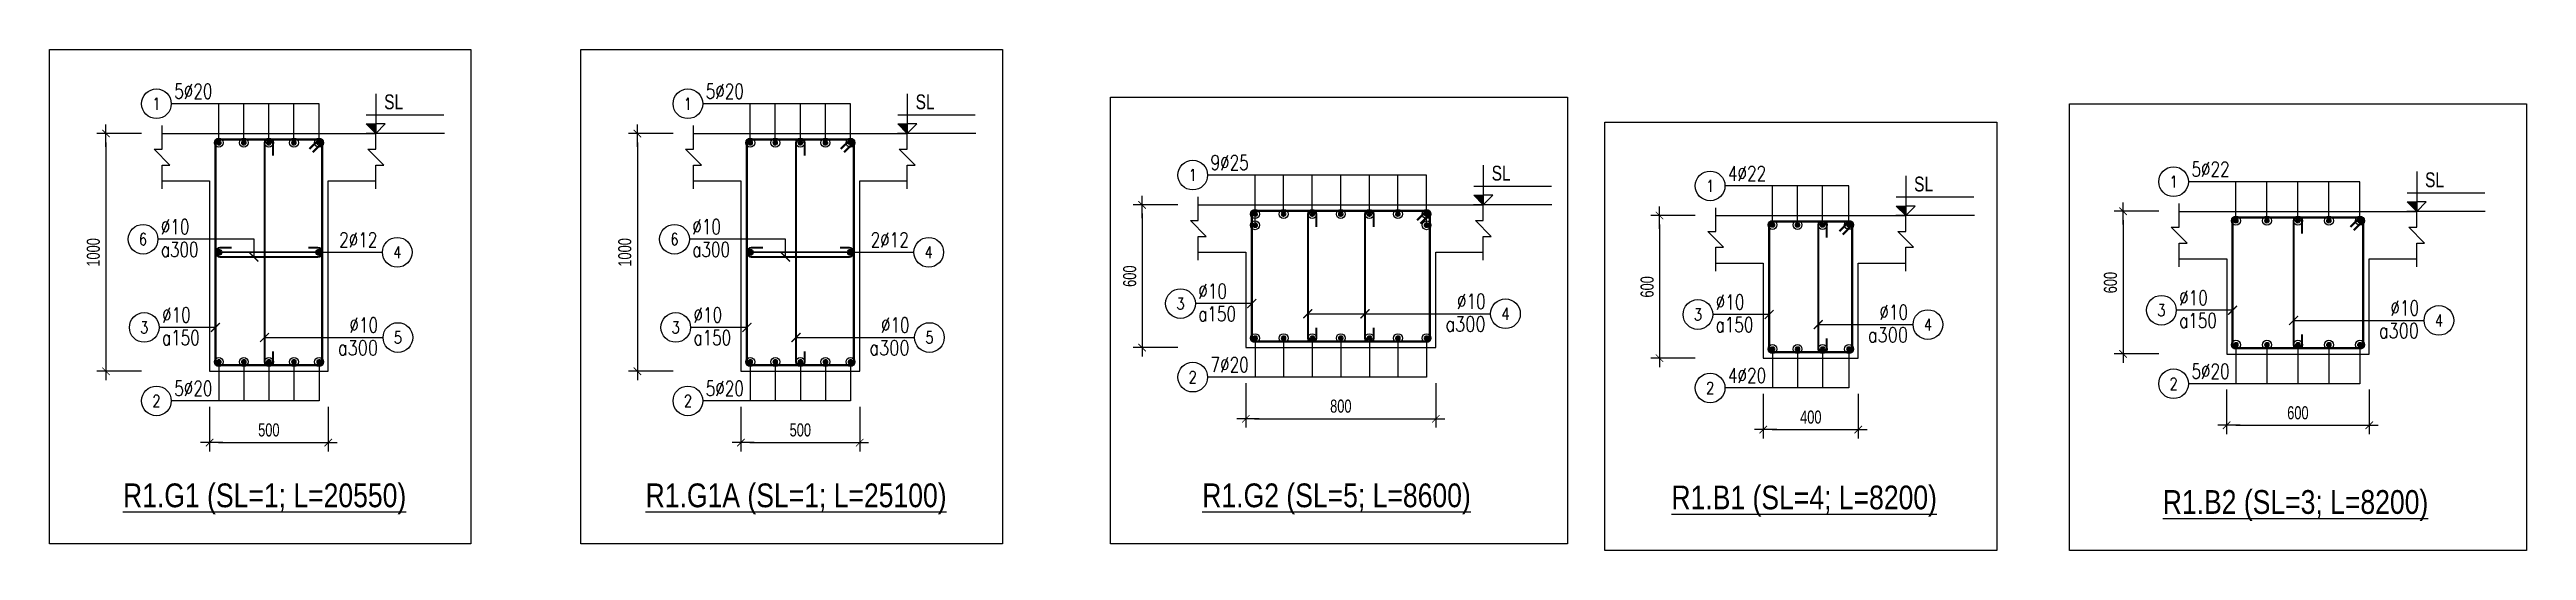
# Model space of a CAD drawing. Header units: millimetres. Extents: x -172050 to 1089997, y 452920 to 1051687.
# Drawn here: x 182321 to 192750, y 476603 to 478710 of the extents above; entities that cross this region are included whole.
import ezdxf
from ezdxf.enums import TextEntityAlignment as Align

# ---------------------------------------------------------------- set-up
doc = ezdxf.new("R2010")
doc.units = ezdxf.units.MM
doc.header["$MEASUREMENT"] = 0
doc.layers.get('Defpoints').update_dxf_attribs({"color": 151, "lineweight": 9})
for name, color, linetype, lineweight in [('NDC_S_ANNO', 7, 'Continuous', 20), ('NDC_S_CONTINUOUS', 3, 'Continuous', 20), ('NDC_S_DIM', 1, 'Continuous', 15), ('NDC_S_REBAR', 4, 'Continuous', 35), ('NDC_S_STIRRUP', 4, 'Continuous', 40), ('NDC_S_TEXT SYMBOL', 7, 'Continuous', 20), ('NDC_S_THIN LINE', 8, 'Continuous', 9), ('NDC_S_VN TEXT', 7, 'Continuous', 20)]:
    doc.layers.add(name, color=color, linetype=linetype, lineweight=lineweight)
doc.styles.add('ARIAL', font='arial.ttf', dxfattribs={"width": 0.8})
doc.styles.add('NDC_ANNO', font='', dxfattribs={"width": 0.8})
doc.styles.add('NDC_DIM', font='', dxfattribs={"width": 0.75})
doc.styles.add('NDC_EN TXT', font='romans.shx', dxfattribs={"width": 0.8})
doc.styles.get('NDC_ANNO').set_extended_font_data('Dotum')
doc.styles.get('NDC_DIM').set_extended_font_data('Dotum')
doc.dimstyles.new('NDC_dim_25', dxfattribs={"dimscale": 25, "dimtxt": 2.2, "dimasz": 1.5, "dimexe": 1.5, "dimexo": 2.5, "dimgap": 1, "dimtad": 1, "dimdec": 0, "dimzin": 0, "dimdsep": 46, "dimtxsty": 'NDC_DIM', "dimblk": 'DIMMARK', "dimcen": 0.09, "dimdle": 1.2, "dimclrd": 1, "dimclre": 1, "dimclrt": 3, "dimadec": 0, "dimazin": 0, "dimtfac": 1, "dimtdec": 0, "dimtix": 1, "dimtofl": 0, "dimtmove": 0, "dimatfit": 3, "dimfxl": 6, "dimfxlon": 1, "dimtolj": 1, "dimtzin": 0, "dimarcsym": 0})

msp = doc.modelspace()

# ---------------------------------------------------------------- blocks, each defined once
blk = doc.blocks.new('kata_block_TD')
at = {"color": 6, "linetype": 'ByBlock', "lineweight": -2, "style": 'ARIAL', "width": 0.8}
blk.add_attdef('SECTDET2', text='', height=5, dxfattribs=at).set_placement((0, 7.97), align=Align.CENTER)
at = {"color": 0, "linetype": 'ByBlock', "lineweight": -2, "style": 'ARIAL', "width": 0.8}
blk.add_attdef('SECTDET1', text='', height=5, dxfattribs=at).set_placement((0, 1.47), align=Align.CENTER)
at = {"color": 3, "lineweight": 25, "style": 'ARIAL', "width": 0.8}
blk.add_attdef('SSCALE', text='', height=2.5, dxfattribs=at).set_placement((0, -4), align=Align.CENTER)
blk = doc.blocks.new('kata_block_CT')
at = {"layer": 'NDC_S_ANNO'}
blk.add_hatch(color=3, dxfattribs=at).paths.add_polyline_path([(0, 1.6), (-1.61, 1.6), (0, 0)])
at = {"layer": 'NDC_S_ANNO', "ltscale": 50}
h = blk.add_hatch(dxfattribs=at)
h.set_pattern_fill('ANSI31', color=256, scale=1.406251, style=0)
h.set_pattern_definition([(45, (0, 5e-12), (-3.157, 3.157), [])])
h.paths.add_polyline_path([(0, 1.6), (0, 0), (1.61, 1.6)])
for p, q in [((11.56, 0), (-1.64, 0)), ((-1.59, 3.14), (11.47, 3.14))]:
    blk.add_line(p, q, dxfattribs=at)
for points in [[(0, 6.69), (0, 0)], [(0, 0), (-1.61, 1.6), (0, 1.6)], [(0, 0), (1.61, 1.6), (0, 1.6)]]:
    blk.add_lwpolyline(points, dxfattribs=at)
at = {"layer": 'NDC_S_ANNO', "color": 8, "ltscale": 50}
blk.add_lwpolyline([(0, 0), (-1.61, 1.6), (0, 1.6)], dxfattribs=at)
at = {"layer": 'NDC_S_TEXT SYMBOL', "color": 3, "style": 'NDC_ANNO', "width": 0.8}
blk.add_attdef('CT', (1.41, 4.07), '', height=2.5, dxfattribs=at)
blk = doc.blocks.new('DIMMARK')
at = {"layer": 'NDC_S_DIM', "color": 1}
blk.add_line((-1.5, 0), (1, 0), dxfattribs=at)
at = {"layer": 'NDC_S_DIM', "color": 2, "const_width": 0.1}
blk.add_lwpolyline([(-0.42, -0.42), (0.42, 0.42)], dxfattribs=at)
blk = doc.blocks.new('*D895')
at = {"layer": 'Defpoints', "color": 0, "transparency": 16777216}
for p in [(187358, 477457), (188158, 477457), (188158, 477157)]:
    blk.add_point(p, dxfattribs=at)
at = {"layer": 'NDC_S_DIM', "color": 1, "lineweight": -2, "transparency": 16777216}
for p, q in [((187358, 477307), (187358, 477120)), ((188158, 477307), (188158, 477120)), ((187395, 477157), (188120, 477157))]:
    blk.add_line(p, q, dxfattribs=at)
at = {"layer": 'NDC_S_DIM', "color": 1, "lineweight": -2, "transparency": 16777216, "xscale": 37.5, "yscale": 37.5, "zscale": 37.5, "rotation": 180}
blk.add_blockref('DIMMARK', (187358, 477157), dxfattribs=at)
at = {"layer": 'NDC_S_DIM', "color": 1, "lineweight": -2, "transparency": 16777216, "xscale": 37.5, "yscale": 37.5, "zscale": 37.5}
blk.add_blockref('DIMMARK', (188158, 477157), dxfattribs=at)
at = {"layer": 'NDC_S_DIM', "color": 3, "transparency": 16777216, "insert": (187758, 477210), "char_height": 55, "attachment_point": 5, "style": 'NDC_DIM'}
blk.add_mtext('\\A1;800', dxfattribs=at)
blk = doc.blocks.new('*D896')
at = {"layer": 'Defpoints', "color": 0, "transparency": 16777216}
for p in [(187502, 478057), (186921, 477457), (187502, 477457)]:
    blk.add_point(p, dxfattribs=at)
at = {"layer": 'NDC_S_DIM', "color": 1, "lineweight": -2, "transparency": 16777216}
for p, q in [((187071, 478057), (186884, 478057)), ((186921, 478020), (186921, 477495)), ((187071, 477457), (186884, 477457))]:
    blk.add_line(p, q, dxfattribs=at)
at = {"layer": 'NDC_S_DIM', "color": 1, "lineweight": -2, "transparency": 16777216, "xscale": 37.5, "yscale": 37.5, "zscale": 37.5}
for p, rotation in [((186921, 478057), 90), ((186921, 477457), 270)]:
    blk.add_blockref('DIMMARK', p, dxfattribs=dict(at, rotation=rotation))
at = {"layer": 'NDC_S_DIM', "color": 3, "transparency": 16777216, "insert": (186869, 477757), "char_height": 55, "attachment_point": 5, "rotation": 90, "style": 'NDC_DIM'}
blk.add_mtext('\\A1;600', dxfattribs=at)
blk = doc.blocks.new('kata_block_THEP')
at = {"layer": 'NDC_S_REBAR', "color": 0}
for p, q in [((-0.5, 0), (0.5, 0)), ((-0.35, 0.35), (0.35, -0.35)), ((0.35, 0.35), (-0.35, -0.35)), ((0, 0.5), (0, -0.5))]:
    blk.add_line(p, q, dxfattribs=at)
at = {"layer": 'NDC_S_REBAR', "color": 0, "const_width": 0.0833}
blk.add_lwpolyline([(-0.5, 0, 1), (0.5, 0, 1), (-0.5, 0, 1)], format="xyb", dxfattribs=at)
blk = doc.blocks.new('*D897')
at = {"layer": 'Defpoints', "color": 0, "transparency": 16777216}
for p in [(189606, 478012), (189100, 477412), (189606, 477412)]:
    blk.add_point(p, dxfattribs=at)
at = {"layer": 'NDC_S_DIM', "color": 1, "lineweight": -2, "transparency": 16777216}
for p, q in [((189250, 478012), (189063, 478012)), ((189100, 477974), (189100, 477449)), ((189250, 477412), (189063, 477412))]:
    blk.add_line(p, q, dxfattribs=at)
at = {"layer": 'NDC_S_DIM', "color": 1, "lineweight": -2, "transparency": 16777216, "xscale": 37.5, "yscale": 37.5, "zscale": 37.5}
for p, rotation in [((189100, 478012), 90), ((189100, 477412), 270)]:
    blk.add_blockref('DIMMARK', p, dxfattribs=dict(at, rotation=rotation))
at = {"layer": 'NDC_S_DIM', "color": 3, "transparency": 16777216, "insert": (189048, 477712), "char_height": 55, "attachment_point": 5, "rotation": 90, "style": 'NDC_DIM'}
blk.add_mtext('\\A1;600', dxfattribs=at)
blk = doc.blocks.new('*D898')
at = {"layer": 'Defpoints', "color": 0, "transparency": 16777216}
for p in [(189537, 477412), (189937, 477412), (189937, 477112)]:
    blk.add_point(p, dxfattribs=at)
at = {"layer": 'NDC_S_DIM', "color": 1, "lineweight": -2, "transparency": 16777216}
for p, q in [((189537, 477262), (189537, 477074)), ((189937, 477262), (189937, 477074)), ((189574, 477112), (189899, 477112))]:
    blk.add_line(p, q, dxfattribs=at)
at = {"layer": 'NDC_S_DIM', "color": 1, "lineweight": -2, "transparency": 16777216, "xscale": 37.5, "yscale": 37.5, "zscale": 37.5, "rotation": 180}
blk.add_blockref('DIMMARK', (189537, 477112), dxfattribs=at)
at = {"layer": 'NDC_S_DIM', "color": 1, "lineweight": -2, "transparency": 16777216, "xscale": 37.5, "yscale": 37.5, "zscale": 37.5}
blk.add_blockref('DIMMARK', (189937, 477112), dxfattribs=at)
at = {"layer": 'NDC_S_DIM', "color": 3, "transparency": 16777216, "insert": (189737, 477164), "char_height": 55, "attachment_point": 5, "style": 'NDC_DIM'}
blk.add_mtext('\\A1;400', dxfattribs=at)
blk = doc.blocks.new('*D899')
at = {"layer": 'Defpoints', "color": 0, "transparency": 16777216}
for p in [(185232, 477357), (185732, 477357), (185732, 477057)]:
    blk.add_point(p, dxfattribs=at)
at = {"layer": 'NDC_S_DIM', "color": 1, "lineweight": -2, "transparency": 16777216}
for p, q in [((185232, 477207), (185232, 477020)), ((185732, 477207), (185732, 477020)), ((185270, 477057), (185695, 477057))]:
    blk.add_line(p, q, dxfattribs=at)
at = {"layer": 'NDC_S_DIM', "color": 1, "lineweight": -2, "transparency": 16777216, "xscale": 37.5, "yscale": 37.5, "zscale": 37.5, "rotation": 180}
blk.add_blockref('DIMMARK', (185232, 477057), dxfattribs=at)
at = {"layer": 'NDC_S_DIM', "color": 1, "lineweight": -2, "transparency": 16777216, "xscale": 37.5, "yscale": 37.5, "zscale": 37.5}
blk.add_blockref('DIMMARK', (185732, 477057), dxfattribs=at)
at = {"layer": 'NDC_S_DIM', "color": 3, "transparency": 16777216, "insert": (185482, 477110), "char_height": 55, "attachment_point": 5, "style": 'NDC_DIM'}
blk.add_mtext('\\A1;500', dxfattribs=at)
blk = doc.blocks.new('*D900')
at = {"layer": 'Defpoints', "color": 0, "transparency": 16777216}
for p in [(185302, 478357), (184796, 477357), (185302, 477357)]:
    blk.add_point(p, dxfattribs=at)
at = {"layer": 'NDC_S_DIM', "color": 1, "lineweight": -2, "transparency": 16777216}
for p, q in [((184946, 478357), (184758, 478357)), ((184796, 478320), (184796, 477395)), ((184946, 477357), (184758, 477357))]:
    blk.add_line(p, q, dxfattribs=at)
at = {"layer": 'NDC_S_DIM', "color": 1, "lineweight": -2, "transparency": 16777216, "xscale": 37.5, "yscale": 37.5, "zscale": 37.5}
for p, rotation in [((184796, 478357), 90), ((184796, 477357), 270)]:
    blk.add_blockref('DIMMARK', p, dxfattribs=dict(at, rotation=rotation))
at = {"layer": 'NDC_S_DIM', "color": 3, "transparency": 16777216, "insert": (184743, 477857), "char_height": 55, "attachment_point": 5, "rotation": 90, "style": 'NDC_DIM'}
blk.add_mtext('\\A1;1000', dxfattribs=at)
blk = doc.blocks.new('*U298')
blk.add_circle((-2.5, 0), 2.5)
at = {"layer": 'NDC_S_VN TEXT', "color": 7, "style": 'NDC_EN TXT', "width": 0.8}
blk.add_attdef('SH2', text='', height=2, dxfattribs=at).set_placement((-2.5, 0), align=Align.MIDDLE)
at = {"layer": 'NDC_S_VN TEXT', "color": 3, "style": 'NDC_EN TXT', "width": 0.75}
blk.add_attdef('DK1', (0.5, 0.85), '', height=2.5, dxfattribs=at)
blk = doc.blocks.new('*U296')
blk.add_circle((-2.5, 0), 2.5)
at = {"layer": 'NDC_S_VN TEXT', "color": 7, "style": 'NDC_EN TXT', "width": 0.8}
blk.add_attdef('SH2', text='', height=2, dxfattribs=at).set_placement((-2.5, 0), align=Align.MIDDLE)
at = {"layer": 'NDC_S_VN TEXT', "color": 3, "style": 'NDC_EN TXT', "width": 0.75}
for tag, p in [('DK1', (0.5, 0.85)), ('KC1', (0.5, -2.97))]:
    blk.add_attdef(tag, p, '', height=2.5, dxfattribs=at)
blk = doc.blocks.new('*U631')
blk.add_circle((2.5, 0), 2.5)
at = {"layer": 'NDC_S_VN TEXT', "color": 3, "style": 'NDC_EN TXT'}
for tag, width, p in [('DK2', 0.75, (-0.85, 0.85)), ('KC2', 0.8, (-0.85, -2.97))]:
    blk.add_attdef(tag, text='', height=2.5, dxfattribs=dict(at, width=width)).set_placement(p, align=Align.RIGHT)
at = {"layer": 'NDC_S_VN TEXT', "color": 7, "style": 'NDC_EN TXT', "width": 0.8}
blk.add_attdef('SH3', text='', height=2, dxfattribs=at).set_placement((2.5, 0), align=Align.MIDDLE)
blk = doc.blocks.new('*U297')
blk.add_circle((2.5, 0), 2.5)
at = {"layer": 'NDC_S_VN TEXT', "color": 3, "style": 'NDC_EN TXT', "width": 0.75}
blk.add_attdef('DK2', text='', height=2.5, dxfattribs=at).set_placement((-0.85, 0.85), align=Align.RIGHT)
at = {"layer": 'NDC_S_VN TEXT', "color": 7, "style": 'NDC_EN TXT', "width": 0.8}
blk.add_attdef('SH3', text='', height=2, dxfattribs=at).set_placement((2.5, 0), align=Align.MIDDLE)
blk = doc.blocks.new('*D901')
at = {"layer": 'Defpoints', "color": 0, "transparency": 16777216}
for p in [(182994, 477357), (183494, 477357), (183494, 477057)]:
    blk.add_point(p, dxfattribs=at)
at = {"layer": 'NDC_S_DIM', "color": 1, "lineweight": -2, "transparency": 16777216}
for p, q in [((182994, 477207), (182994, 477020)), ((183494, 477207), (183494, 477020)), ((183032, 477057), (183457, 477057))]:
    blk.add_line(p, q, dxfattribs=at)
at = {"layer": 'NDC_S_DIM', "color": 1, "lineweight": -2, "transparency": 16777216, "xscale": 37.5, "yscale": 37.5, "zscale": 37.5, "rotation": 180}
blk.add_blockref('DIMMARK', (182994, 477057), dxfattribs=at)
at = {"layer": 'NDC_S_DIM', "color": 1, "lineweight": -2, "transparency": 16777216, "xscale": 37.5, "yscale": 37.5, "zscale": 37.5}
blk.add_blockref('DIMMARK', (183494, 477057), dxfattribs=at)
at = {"layer": 'NDC_S_DIM', "color": 3, "transparency": 16777216, "insert": (183244, 477110), "char_height": 55, "attachment_point": 5, "style": 'NDC_DIM'}
blk.add_mtext('\\A1;500', dxfattribs=at)
blk = doc.blocks.new('*D902')
at = {"layer": 'Defpoints', "color": 0, "transparency": 16777216}
for p in [(183064, 478357), (182558, 477357), (183064, 477357)]:
    blk.add_point(p, dxfattribs=at)
at = {"layer": 'NDC_S_DIM', "color": 1, "lineweight": -2, "transparency": 16777216}
for p, q in [((182708, 478357), (182520, 478357)), ((182558, 478320), (182558, 477395)), ((182708, 477357), (182520, 477357))]:
    blk.add_line(p, q, dxfattribs=at)
at = {"layer": 'NDC_S_DIM', "color": 1, "lineweight": -2, "transparency": 16777216, "xscale": 37.5, "yscale": 37.5, "zscale": 37.5}
for p, rotation in [((182558, 478357), 90), ((182558, 477357), 270)]:
    blk.add_blockref('DIMMARK', p, dxfattribs=dict(at, rotation=rotation))
at = {"layer": 'NDC_S_DIM', "color": 3, "transparency": 16777216, "insert": (182505, 477857), "char_height": 55, "attachment_point": 5, "rotation": 90, "style": 'NDC_DIM'}
blk.add_mtext('\\A1;1000', dxfattribs=at)
blk = doc.blocks.new('*D1066')
at = {"layer": 'Defpoints', "color": 0, "transparency": 16777216}
for p in [(191488, 477430), (192088, 477430), (192088, 477130)]:
    blk.add_point(p, dxfattribs=at)
at = {"layer": 'NDC_S_DIM', "color": 1, "lineweight": -2, "transparency": 16777216}
for p, q in [((191488, 477280), (191488, 477092)), ((192088, 477280), (192088, 477092)), ((191526, 477130), (192051, 477130))]:
    blk.add_line(p, q, dxfattribs=at)
at = {"layer": 'NDC_S_DIM', "color": 1, "lineweight": -2, "transparency": 16777216, "xscale": 37.5, "yscale": 37.5, "zscale": 37.5, "rotation": 180}
blk.add_blockref('DIMMARK', (191488, 477130), dxfattribs=at)
at = {"layer": 'NDC_S_DIM', "color": 1, "lineweight": -2, "transparency": 16777216, "xscale": 37.5, "yscale": 37.5, "zscale": 37.5}
blk.add_blockref('DIMMARK', (192088, 477130), dxfattribs=at)
at = {"layer": 'NDC_S_DIM', "color": 3, "transparency": 16777216, "insert": (191788, 477182), "char_height": 55, "attachment_point": 5, "style": 'NDC_DIM'}
blk.add_mtext('\\A1;600', dxfattribs=at)
blk = doc.blocks.new('*D1067')
at = {"layer": 'Defpoints', "color": 0, "transparency": 16777216}
for p in [(191633, 478030), (191052, 477430), (191643, 477430)]:
    blk.add_point(p, dxfattribs=at)
at = {"layer": 'NDC_S_DIM', "color": 1, "lineweight": -2, "transparency": 16777216}
for p, q in [((191202, 478030), (191014, 478030)), ((191052, 477992), (191052, 477467)), ((191202, 477430), (191014, 477430))]:
    blk.add_line(p, q, dxfattribs=at)
at = {"layer": 'NDC_S_DIM', "color": 1, "lineweight": -2, "transparency": 16777216, "xscale": 37.5, "yscale": 37.5, "zscale": 37.5}
for p, rotation in [((191052, 478030), 90), ((191052, 477430), 270)]:
    blk.add_blockref('DIMMARK', p, dxfattribs=dict(at, rotation=rotation))
at = {"layer": 'NDC_S_DIM', "color": 3, "transparency": 16777216, "insert": (190999, 477730), "char_height": 55, "attachment_point": 5, "rotation": 90, "style": 'NDC_DIM'}
blk.add_mtext('\\A1;600', dxfattribs=at)

# ---------------------------------------------------------------- dimensions: what is measured, and where the dimension line sits
at = {"layer": 'NDC_S_DIM'}
for base, p1, p2, picture, middle in [((182557.9, 477357.4), (183063.9, 478357.4), (183063.9, 477357.4), '*D902', (182505.3, 477857.4)), ((184795.8, 477357.4), (185301.8, 478357.4), (185301.8, 477357.4), '*D900', (184743.2, 477857.4)), ((186921.4, 477457.4), (187502.4, 478057.4), (187502.4, 477457.4), '*D896', (186868.9, 477757.4)), ((189100.3, 477411.7), (189606.3, 478011.7), (189606.3, 477411.7), '*D897', (189047.8, 477711.7)), ((191051.9, 477429.5), (191632.9, 478029.5), (191643.1, 477429.5), '*D1067', (190999.4, 477729.5))]:
    dim = msp.add_linear_dim(base=base, p1=p1, p2=p2, angle=270, dimstyle='NDC_dim_25', dxfattribs=at)
    dim.commit()
    dim.dimension.update_dxf_attribs({"geometry": picture, "text_midpoint": middle})
for base, p1, p2, picture, middle in [((188157.8, 477157.4), (187357.8, 477457.4), (188157.8, 477457.4), '*D895', (187757.8, 477209.9)), ((189936.6, 477111.7), (189536.6, 477411.7), (189936.6, 477411.7), '*D898', (189736.6, 477164.3)), ((192088.2, 477129.5), (191488.2, 477429.5), (192088.2, 477429.5), '*D1066', (191788.2, 477182.1)), ((183494.2, 477057.4), (182994.2, 477357.4), (183494.2, 477357.4), '*D901', (183244.2, 477109.9)), ((185732.1, 477057.4), (185232.1, 477357.4), (185732.1, 477357.4), '*D899', (185482.1, 477109.9))]:
    dim = msp.add_linear_dim(base=base, p1=p1, p2=p2, dimstyle='NDC_dim_25', dxfattribs=at)
    dim.commit()
    dim.dimension.update_dxf_attribs({"geometry": picture, "text_midpoint": middle})

# ---------------------------------------------------------------- linework, layer by layer
at = {"layer": 'Defpoints'}
for points in [[(182320.5, 478710.2), (184094.7, 478710.2), (184094.7, 476631.4), (182320.5, 476631.4)], [(184558.4, 478710.2), (186332.6, 478710.2), (186332.6, 476631.4), (184558.4, 476631.4)], [(186788.2, 478510.2), (188712.4, 478510.2), (188712.4, 476631.4), (186788.2, 476631.4)], [(190826.3, 478482.3), (192750.5, 478482.3), (192750.5, 476603.5), (190826.3, 476603.5)], [(188869.2, 478404.2), (190520.7, 478404.2), (190520.7, 476603.5), (188869.2, 476603.5)]]:
    msp.add_lwpolyline(points, close=True, dxfattribs=at)
at = {"layer": 'NDC_S_CONTINUOUS'}
for points in [[(182794.2, 478357.4), (182994.2, 478357.4), (182994.2, 478357.4), (183494.2, 478357.4), (183494.2, 478357.4), (183694.2, 478357.4)], [(185032.1, 478357.4), (185232.1, 478357.4), (185232.1, 478357.4), (185732.1, 478357.4), (185732.1, 478357.4), (185932.1, 478357.4)], [(182794.2, 478157.4), (182994.2, 478157.4), (182994.2, 477357.4), (183494.2, 477357.4), (183494.2, 478157.4), (183694.2, 478157.4)], [(185032.1, 478157.4), (185232.1, 478157.4), (185232.1, 477357.4), (185732.1, 477357.4), (185732.1, 478157.4), (185932.1, 478157.4)], [(187157.8, 478057.4), (187357.8, 478057.4), (187357.8, 478057.4), (188157.8, 478057.4), (188157.8, 478057.4), (188357.8, 478057.4)], [(189336.6, 478011.7), (189536.6, 478011.7), (189536.6, 478011.7), (189936.6, 478011.7), (189936.6, 478011.7), (190136.6, 478011.7)], [(191288.2, 478029.5), (191488.2, 478029.5), (191488.2, 478029.5), (192088.2, 478029.5), (192088.2, 478029.5), (192288.2, 478029.5)], [(187157.8, 477857.4), (187357.8, 477857.4), (187357.8, 477457.4), (188157.8, 477457.4), (188157.8, 477857.4), (188357.8, 477857.4)], [(189336.6, 477811.7), (189536.6, 477811.7), (189536.6, 477411.7), (189936.6, 477411.7), (189936.6, 477811.7), (190136.6, 477811.7)], [(191288.2, 477829.5), (191488.2, 477829.5), (191488.2, 477429.5), (192088.2, 477429.5), (192088.2, 477829.5), (192288.2, 477829.5)]]:
    msp.add_lwpolyline(points, dxfattribs=at)
at = {"layer": 'NDC_S_REBAR'}
for points in [[(183262.6, 478265), (183262.6, 478314, 1), (183225.7, 478314), (183225.7, 477400.8, 1), (183262.6, 477400.8), (183262.6, 477440.1, -0.4142136)], [(185500.5, 478265), (185500.5, 478314, 1), (185463.7, 478314), (185463.7, 477400.8, 1), (185500.5, 477400.8), (185500.5, 477440.1, -0.4142136)], [(187655.9, 477965), (187655.9, 478014, 1), (187619, 478014), (187619, 477500.8, 1), (187655.9, 477500.8), (187655.9, 477540.1, -0.4142136)], [(187896.5, 477965), (187896.5, 478014, 1), (187859.7, 478014), (187859.7, 477500.8, 1), (187896.5, 477500.8), (187896.5, 477540.1, -0.4142136)], [(189805.1, 477919.4), (189805.1, 477968.3, 1), (189768.2, 477968.3), (189768.2, 477455.1, 1), (189805.1, 477455.1), (189805.1, 477494.4, -0.4142136)], [(191806.6, 477937.2), (191806.6, 477986.1, 1), (191769.8, 477986.1), (191769.8, 477472.9, 1), (191806.6, 477472.9), (191806.6, 477512.2, -0.4142136)], [(183086.5, 477875.8), (183037.6, 477875.8, 1), (183037.6, 477839), (183450.7, 477839, 1), (183450.7, 477875.8), (183411.5, 477875.8, -0.4142136)], [(185324.5, 477875.8), (185275.5, 477875.8, 1), (185275.5, 477839), (185688.7, 477839, 1), (185688.7, 477875.8), (185649.4, 477875.8, -0.4142136)]]:
    msp.add_lwpolyline(points, format="xyb", dxfattribs=at)
at = {"layer": 'NDC_S_STIRRUP'}
for points in [[(183415.2, 478292.4), (183455.2, 478332.4, -0.4142136), (183469.2, 478318.4), (183469.2, 477396.4, -0.4142136), (183455.2, 477382.4), (183033.2, 477382.4, -0.4142136), (183019.2, 477396.4), (183019.2, 478318.4, -0.4142136), (183033.2, 478332.4), (183455.2, 478332.4, -0.4142136), (183469.2, 478318.4), (183429.2, 478278.4)], [(185653.1, 478292.4), (185693.1, 478332.4, -0.4142136), (185707.1, 478318.4), (185707.1, 477396.4, -0.4142136), (185693.1, 477382.4), (185271.1, 477382.4, -0.4142136), (185257.1, 477396.4), (185257.1, 478318.4, -0.4142136), (185271.1, 478332.4), (185693.1, 478332.4, -0.4142136), (185707.1, 478318.4), (185667.1, 478278.4)], [(188078.8, 477992.4), (188118.8, 478032.4, -0.4142136), (188132.8, 478018.4), (188132.8, 477496.4, -0.4142136), (188118.8, 477482.4), (187396.8, 477482.4, -0.4142136), (187382.8, 477496.4), (187382.8, 478018.4, -0.4142136), (187396.8, 478032.4), (188118.8, 478032.4, -0.4142136), (188132.8, 478018.4), (188092.8, 477978.4)], [(189857.6, 477946.7), (189897.6, 477986.7, -0.4142136), (189911.6, 477972.7), (189911.6, 477450.7, -0.4142136), (189897.6, 477436.7), (189575.6, 477436.7, -0.4142136), (189561.6, 477450.7), (189561.6, 477972.7, -0.4142136), (189575.6, 477986.7), (189897.6, 477986.7, -0.4142136), (189911.6, 477972.7), (189871.6, 477932.7)], [(192009.2, 477964.5), (192049.2, 478004.5, -0.4142136), (192063.2, 477990.5), (192063.2, 477468.5, -0.4142136), (192049.2, 477454.5), (191527.2, 477454.5, -0.4142136), (191513.2, 477468.5), (191513.2, 477990.5, -0.4142136), (191527.2, 478004.5), (192049.2, 478004.5, -0.4142136), (192063.2, 477990.5), (192023.2, 477950.5)]]:
    msp.add_lwpolyline(points, format="xyb", dxfattribs=at)
at = {"layer": 'NDC_S_THIN LINE'}
for points in [[(182794.2, 478124.1), (182794.2, 478224.1), (182827.5, 478224.1), (182760.8, 478290.7), (182794.2, 478290.7), (182794.2, 478390.7)], [(183694.2, 478124.1), (183694.2, 478224.1), (183727.5, 478224.1), (183660.8, 478290.7), (183694.2, 478290.7), (183694.2, 478390.7)], [(185032.1, 478124.1), (185032.1, 478224.1), (185065.4, 478224.1), (184998.8, 478290.7), (185032.1, 478290.7), (185032.1, 478390.7)], [(185932.1, 478124.1), (185932.1, 478224.1), (185965.4, 478224.1), (185898.8, 478290.7), (185932.1, 478290.7), (185932.1, 478390.7)], [(187157.8, 477824.1), (187157.8, 477924.1), (187191.1, 477924.1), (187124.4, 477990.7), (187157.8, 477990.7), (187157.8, 478090.7)], [(188357.8, 477824.1), (188357.8, 477924.1), (188391.1, 477924.1), (188324.4, 477990.7), (188357.8, 477990.7), (188357.8, 478090.7)], [(189336.6, 477778.4), (189336.6, 477878.4), (189370, 477878.4), (189303.3, 477945), (189336.6, 477945), (189336.6, 478045)], [(190136.6, 477778.4), (190136.6, 477878.4), (190170, 477878.4), (190103.3, 477945), (190136.6, 477945), (190136.6, 478045)], [(191288.2, 477796.2), (191288.2, 477896.2), (191321.5, 477896.2), (191254.9, 477962.8), (191288.2, 477962.8), (191288.2, 478062.8)], [(192288.2, 477796.2), (192288.2, 477896.2), (192321.5, 477896.2), (192254.9, 477962.8), (192288.2, 477962.8), (192288.2, 478062.8)]]:
    msp.add_lwpolyline(points, dxfattribs=at)

# ---------------------------------------------------------------- block references
at = {"layer": 'NDC_S_REBAR', "color": 3, "xscale": 22, "yscale": 22, "zscale": 22}
for p in [(183033.2, 478318.4), (185271.1, 478318.4), (187396.8, 478018.4), (189575.6, 477972.7), (191527.2, 477990.5), (183033.2, 477857.4), (185271.1, 477857.4), (187396.8, 477496.4), (183033.2, 477396.4), (185271.1, 477396.4), (189575.6, 477450.7), (191527.2, 477468.5)]:
    msp.add_blockref('kata_block_THEP', p, dxfattribs=at)
at = {"layer": 'NDC_S_REBAR', "xscale": -22, "yscale": 22, "zscale": 22, "rotation": 180}
for p in [(183138.7, 478318.4), (183244.2, 478318.4), (183349.7, 478318.4), (185376.6, 478318.4), (185482.1, 478318.4), (185587.6, 478318.4), (187517.1, 478018.4), (187637.4, 478018.4), (187757.8, 478018.4), (187878.1, 478018.4), (187998.4, 478018.4), (189681.1, 477972.7), (189786.6, 477972.7), (191657.7, 477990.5), (191788.2, 477990.5), (191918.7, 477990.5)]:
    msp.add_blockref('kata_block_THEP', p, dxfattribs=at)
at = {"layer": 'NDC_S_REBAR', "xscale": 22, "yscale": 22, "zscale": 22}
for p in [(183455.2, 478318.4), (185693.1, 478318.4), (188118.8, 478018.4), (187396.8, 477971.4), (188118.8, 477971.4), (189897.6, 477972.7), (192049.2, 477990.5), (183455.2, 477857.4), (185693.1, 477857.4), (187517.1, 477496.4), (187637.4, 477496.4), (187757.8, 477496.4), (187878.1, 477496.4), (187998.4, 477496.4), (188118.8, 477496.4), (183138.7, 477396.4), (183244.2, 477396.4), (183349.7, 477396.4), (183455.2, 477396.4), (185376.6, 477396.4), (185482.1, 477396.4), (185587.6, 477396.4), (185693.1, 477396.4), (189681.1, 477450.7), (189786.6, 477450.7), (189897.6, 477450.7), (191657.7, 477468.5), (191788.2, 477468.5), (191918.7, 477468.5), (192049.2, 477468.5)]:
    msp.add_blockref('kata_block_THEP', p, dxfattribs=at)
at = {"layer": 'NDC_S_THIN LINE', "xscale": 25, "yscale": 25, "zscale": 25}
for name, p, values in [('*U298', (182833.2, 478482.4), {'SH2': '1', 'DK1': '5%%c20'}), ('*U298', (185071.1, 478482.4), {'SH2': '1', 'DK1': '5%%c20'}), ('*U298', (187196.8, 478182.4), {'SH2': '1', 'DK1': '9%%c25'}), ('*U298', (189375.6, 478136.7), {'SH2': '1', 'DK1': '4%%c22'}), ('*U298', (191327.2, 478154.5), {'SH2': '1', 'DK1': '5%%c22'}), ('*U296', (182776.7, 477912.4), {'SH2': '6', 'DK1': '%%c10', 'KC1': 'a300'}), ('*U297', (183722.1, 477857.4), {'SH3': '4', 'DK2': '2%%c12'}), ('*U296', (185014.6, 477912.4), {'SH2': '6', 'DK1': '%%c10', 'KC1': 'a300'}), ('*U297', (185960, 477857.4), {'SH3': '4', 'DK2': '2%%c12'}), ('*U296', (187145.3, 477641.6), {'SH2': '3', 'DK1': '%%c10', 'KC1': 'a150'}), ('*U296', (191275.7, 477613.7), {'SH2': '3', 'DK1': '%%c10', 'KC1': 'a150'}), ('*U296', (182781.7, 477541.6), {'SH2': '3', 'DK1': '%%c10', 'KC1': 'a150'}), ('*U296', (185019.6, 477541.6), {'SH2': '3', 'DK1': '%%c10', 'KC1': 'a150'}), ('*U631', (188388.8, 477598.9), {'SH3': '4', 'DK2': '%%c10', 'KC2': 'a300'}), ('*U296', (189324.1, 477595.9), {'SH2': '3', 'DK1': '%%c10', 'KC1': 'a150'}), ('*U631', (190167.7, 477553.2), {'SH3': '4', 'DK2': '%%c10', 'KC2': 'a300'}), ('*U631', (192319.3, 477571), {'SH3': '4', 'DK2': '%%c10', 'KC2': 'a300'}), ('*U631', (183725.2, 477498.9), {'SH3': '5', 'DK2': '%%c10', 'KC2': 'a300'}), ('*U631', (185963.2, 477498.9), {'SH3': '5', 'DK2': '%%c10', 'KC2': 'a300'}), ('*U298', (187196.8, 477332.4), {'SH2': '2', 'DK1': '7%%c20'}), ('*U298', (191327.2, 477304.5), {'SH2': '2', 'DK1': '5%%c20'}), ('*U298', (182833.2, 477232.4), {'SH2': '2', 'DK1': '5%%c20'}), ('*U298', (185071.1, 477232.4), {'SH2': '2', 'DK1': '5%%c20'}), ('*U298', (189375.6, 477286.7), {'SH2': '2', 'DK1': '4%%c20'})]:
    msp.add_blockref(name, p, dxfattribs=at).add_auto_attribs(values)
at = {"layer": 'NDC_S_VN TEXT', "xscale": 25, "yscale": 25, "zscale": 25}
for p in [(183694.2, 478357.4), (185932.1, 478357.4), (188357.8, 478057.4), (190136.6, 478011.7), (192288.2, 478029.5)]:
    msp.add_blockref('kata_block_CT', p, dxfattribs=at).add_auto_attribs({'CT': 'SL'})
at = {"layer": 'NDC_S_VN TEXT'}
ref = msp.add_blockref('kata_block_TD', (183226.2, 476755.7), dxfattribs=dict(at, xscale=20, yscale=20, zscale=20))
ref.add_attrib('SECTDET1', '%%UR1.G1 (SL=1; L=20550)', dxfattribs={"layer": '0', "color": 0, "linetype": 'ByBlock', "lineweight": -2, "height": 100, "style": 'ARIAL', "width": 0.8}).set_placement((183226.2, 476785.1), align=Align.CENTER)
ref = msp.add_blockref('kata_block_TD', (185464.2, 476755.7), dxfattribs=dict(at, xscale=20, yscale=20, zscale=20))
ref.add_attrib('SECTDET1', '%%UR1.G1A (SL=1; L=25100)', dxfattribs={"layer": '0', "color": 0, "linetype": 'ByBlock', "lineweight": -2, "height": 100, "style": 'ARIAL', "width": 0.8}).set_placement((185464.2, 476785.1), align=Align.CENTER)
ref = msp.add_blockref('kata_block_TD', (187739.8, 476755.7), dxfattribs=dict(at, xscale=20, yscale=20, zscale=20))
ref.add_attrib('SECTDET1', '%%UR1.G2 (SL=5; L=8600)', dxfattribs={"layer": '0', "color": 0, "linetype": 'ByBlock', "lineweight": -2, "height": 100, "style": 'ARIAL', "width": 0.8}).set_placement((187739.8, 476785.1), align=Align.CENTER)
ref = msp.add_blockref('kata_block_TD', (189709, 476746.8), dxfattribs=dict(at, xscale=20, yscale=20, zscale=20))
ref.add_attrib('SECTDET1', '%%UR1.B1 (SL=4; L=8200)', dxfattribs={"layer": '0', "color": 0, "linetype": 'ByBlock', "lineweight": -2, "height": 100, "style": 'ARIAL', "width": 0.8}).set_placement((189709, 476776.2), align=Align.CENTER)
ref = msp.add_blockref('kata_block_TD', (191777.9, 476727.8), dxfattribs=dict(at, xscale=20, yscale=20, zscale=20))
ref.add_attrib('SECTDET1', '%%UR1.B2 (SL=3; L=8200)', dxfattribs={"layer": '0', "color": 0, "linetype": 'ByBlock', "lineweight": -2, "height": 100, "style": 'ARIAL', "width": 0.8}).set_placement((191777.9, 476757.2), align=Align.CENTER)

msp.set_redraw_order([(e.dxf.handle, doc.entitydb.next_handle()) for e in msp.query("TEXT MTEXT ATTDEF DIMENSION ARC_DIMENSION")])  # texts and dimensions are drawn at this point

# ---------------------------------------------------------------- leaders
at = {"layer": 'NDC_S_THIN LINE'}
for points, override in [([(183033.2, 478318.4), (183033.2, 478482.4), (182833.2, 478482.4)], {"dimldrblk": 'DotBlank'}), ([(183138.7, 478318.4), (183138.7, 478482.4), (182833.2, 478482.4)], {"dimldrblk": 'DotBlank'}), ([(183244.2, 478318.4), (183244.2, 478482.4), (182833.2, 478482.4)], {"dimldrblk": 'DotBlank'}), ([(183349.7, 478318.4), (183349.7, 478482.4), (182833.2, 478482.4)], {"dimldrblk": 'DotBlank'}), ([(183455.2, 478318.4), (183455.2, 478482.4), (182833.2, 478482.4)], {"dimldrblk": 'DotBlank'}), ([(185271.1, 478318.4), (185271.1, 478482.4), (185071.1, 478482.4)], {"dimldrblk": 'DotBlank'}), ([(185376.6, 478318.4), (185376.6, 478482.4), (185071.1, 478482.4)], {"dimldrblk": 'DotBlank'}), ([(185482.1, 478318.4), (185482.1, 478482.4), (185071.1, 478482.4)], {"dimldrblk": 'DotBlank'}), ([(185587.6, 478318.4), (185587.6, 478482.4), (185071.1, 478482.4)], {"dimldrblk": 'DotBlank'}), ([(185693.1, 478318.4), (185693.1, 478482.4), (185071.1, 478482.4)], {"dimldrblk": 'DotBlank'}), ([(187396.8, 478018.4), (187396.8, 478182.4), (187196.8, 478182.4)], {"dimldrblk": 'DotBlank'}), ([(187517.1, 478018.4), (187517.1, 478182.4), (187196.8, 478182.4)], {"dimldrblk": 'DotBlank'}), ([(187757.8, 478018.4), (187757.8, 478182.4), (187196.8, 478182.4)], {"dimldrblk": 'DotBlank'}), ([(187998.4, 478018.4), (187998.4, 478182.4), (187196.8, 478182.4)], {"dimldrblk": 'DotBlank'}), ([(188118.8, 478018.4), (188118.8, 478182.4), (187196.8, 478182.4)], {"dimldrblk": 'DotBlank'}), ([(187878.1, 478018.4), (187878.1, 478182.4), (187196.8, 478182.4)], {"dimldrblk": 'DotBlank'}), ([(187637.4, 478018.4), (187637.4, 478182.4), (187196.8, 478182.4)], {"dimldrblk": 'DotBlank'}), ([(187396.8, 477971.4), (187396.8, 478182.4)], {"dimldrblk": 'DotBlank'}), ([(188118.8, 477971.4), (188118.8, 478182.4)], {"dimldrblk": 'DotBlank'}), ([(189897.6, 477972.7), (189897.6, 478136.7), (189375.6, 478136.7)], {"dimldrblk": 'DotBlank'}), ([(189786.6, 477972.7), (189786.6, 478136.7), (189375.6, 478136.7)], {"dimldrblk": 'DotBlank'}), ([(189681.1, 477972.7), (189681.1, 478136.7), (189375.6, 478136.7)], {"dimldrblk": 'DotBlank'}), ([(189575.6, 477972.7), (189575.6, 478136.7), (189375.6, 478136.7)], {"dimldrblk": 'DotBlank'}), ([(191527.2, 477990.5), (191527.2, 478154.5), (191327.2, 478154.5)], {"dimldrblk": 'DotBlank'}), ([(191657.7, 477990.5), (191657.7, 478154.5), (191327.2, 478154.5)], {"dimldrblk": 'DotBlank'}), ([(191918.7, 477990.5), (191918.7, 478154.5), (191327.2, 478154.5)], {"dimldrblk": 'DotBlank'}), ([(192049.2, 477990.5), (192049.2, 478154.5), (191327.2, 478154.5)], {"dimldrblk": 'DotBlank'}), ([(191788.2, 477990.5), (191788.2, 478154.5), (191327.2, 478154.5)], {"dimldrblk": 'DotBlank'}), ([(183181.5, 477837.4), (183181.5, 477912.4), (182776.7, 477912.4)], {"dimldrblk": 'ArchTick'}), ([(185419.4, 477837.4), (185419.4, 477912.4), (185014.6, 477912.4)], {"dimldrblk": 'ArchTick'}), ([(183033.2, 477857.4), (183461.2, 477857.4)], {"dimasz": 1, "dimldrblk": 'DotBlank'}), ([(183455.2, 477857.4), (183033.2, 477857.4)], {"dimasz": 1, "dimldrblk": 'DotBlank'}), ([(183455.2, 477857.4), (183722.1, 477857.4)], {"dimldrblk": 'DotSmall'}), ([(185271.1, 477857.4), (185699.1, 477857.4)], {"dimasz": 1, "dimldrblk": 'DotBlank'}), ([(185693.1, 477857.4), (185271.1, 477857.4)], {"dimasz": 1, "dimldrblk": 'DotBlank'}), ([(185693.1, 477857.4), (185960, 477857.4)], {"dimldrblk": 'DotSmall'}), ([(187382.8, 477641.6), (187145.3, 477641.6)], {"dimldrblk": 'ArchTick'}), ([(187619, 477598.9), (188388.8, 477598.9)], {"dimldrblk": 'ArchTick'}), ([(187859.7, 477598.9), (188388.8, 477598.9)], {"dimldrblk": 'ArchTick'}), ([(189561.6, 477595.9), (189324.1, 477595.9)], {"dimldrblk": 'ArchTick'}), ([(191513.2, 477613.7), (191275.7, 477613.7)], {"dimldrblk": 'ArchTick'}), ([(191769.8, 477571), (192319.3, 477571)], {"dimldrblk": 'ArchTick'}), ([(183019.2, 477541.6), (182781.7, 477541.6)], {"dimldrblk": 'ArchTick'}), ([(183225.7, 477498.9), (183725.2, 477498.9)], {"dimldrblk": 'ArchTick'}), ([(185257.1, 477541.6), (185019.6, 477541.6)], {"dimldrblk": 'ArchTick'}), ([(185463.7, 477498.9), (185963.2, 477498.9)], {"dimldrblk": 'ArchTick'}), ([(187396.8, 477496.4), (187396.8, 477332.4), (187196.8, 477332.4)], {"dimldrblk": 'DotBlank'}), ([(187517.1, 477496.4), (187517.1, 477332.4), (187196.8, 477332.4)], {"dimldrblk": 'DotBlank'}), ([(187757.8, 477496.4), (187757.8, 477332.4), (187196.8, 477332.4)], {"dimldrblk": 'DotBlank'}), ([(187998.4, 477496.4), (187998.4, 477332.4), (187196.8, 477332.4)], {"dimldrblk": 'DotBlank'}), ([(188118.8, 477496.4), (188118.8, 477332.4), (187196.8, 477332.4)], {"dimldrblk": 'DotBlank'}), ([(187878.1, 477496.4), (187878.1, 477332.4), (187196.8, 477332.4)], {"dimldrblk": 'DotBlank'}), ([(187637.4, 477496.4), (187637.4, 477332.4), (187196.8, 477332.4)], {"dimldrblk": 'DotBlank'}), ([(189768.2, 477553.2), (190167.7, 477553.2)], {"dimldrblk": 'ArchTick'}), ([(191527.2, 477468.5), (191527.2, 477304.5), (191327.2, 477304.5)], {"dimldrblk": 'DotBlank'}), ([(191657.7, 477468.5), (191657.7, 477304.5), (191327.2, 477304.5)], {"dimldrblk": 'DotBlank'}), ([(191918.7, 477468.5), (191918.7, 477304.5), (191327.2, 477304.5)], {"dimldrblk": 'DotBlank'}), ([(192049.2, 477468.5), (192049.2, 477304.5), (191327.2, 477304.5)], {"dimldrblk": 'DotBlank'}), ([(191788.2, 477468.5), (191788.2, 477304.5), (191327.2, 477304.5)], {"dimldrblk": 'DotBlank'}), ([(183033.2, 477396.4), (183033.2, 477232.4), (182833.2, 477232.4)], {"dimldrblk": 'DotBlank'}), ([(183138.7, 477396.4), (183138.7, 477232.4), (182833.2, 477232.4)], {"dimldrblk": 'DotBlank'}), ([(183244.2, 477396.4), (183244.2, 477232.4), (182833.2, 477232.4)], {"dimldrblk": 'DotBlank'}), ([(183349.7, 477396.4), (183349.7, 477232.4), (182833.2, 477232.4)], {"dimldrblk": 'DotBlank'}), ([(183455.2, 477396.4), (183455.2, 477232.4), (182833.2, 477232.4)], {"dimldrblk": 'DotBlank'}), ([(185271.1, 477396.4), (185271.1, 477232.4), (185071.1, 477232.4)], {"dimldrblk": 'DotBlank'}), ([(185376.6, 477396.4), (185376.6, 477232.4), (185071.1, 477232.4)], {"dimldrblk": 'DotBlank'}), ([(185482.1, 477396.4), (185482.1, 477232.4), (185071.1, 477232.4)], {"dimldrblk": 'DotBlank'}), ([(185587.6, 477396.4), (185587.6, 477232.4), (185071.1, 477232.4)], {"dimldrblk": 'DotBlank'}), ([(185693.1, 477396.4), (185693.1, 477232.4), (185071.1, 477232.4)], {"dimldrblk": 'DotBlank'}), ([(189897.6, 477450.7), (189897.6, 477286.7), (189375.6, 477286.7)], {"dimldrblk": 'DotBlank'}), ([(189786.6, 477450.7), (189786.6, 477286.7), (189375.6, 477286.7)], {"dimldrblk": 'DotBlank'}), ([(189681.1, 477450.7), (189681.1, 477286.7), (189375.6, 477286.7)], {"dimldrblk": 'DotBlank'}), ([(189575.6, 477450.7), (189575.6, 477286.7), (189375.6, 477286.7)], {"dimldrblk": 'DotBlank'})]:
    msp.add_leader(points, dimstyle='NDC_dim_25', override=override, dxfattribs=at)

doc.saveas('drawing.dxf')
